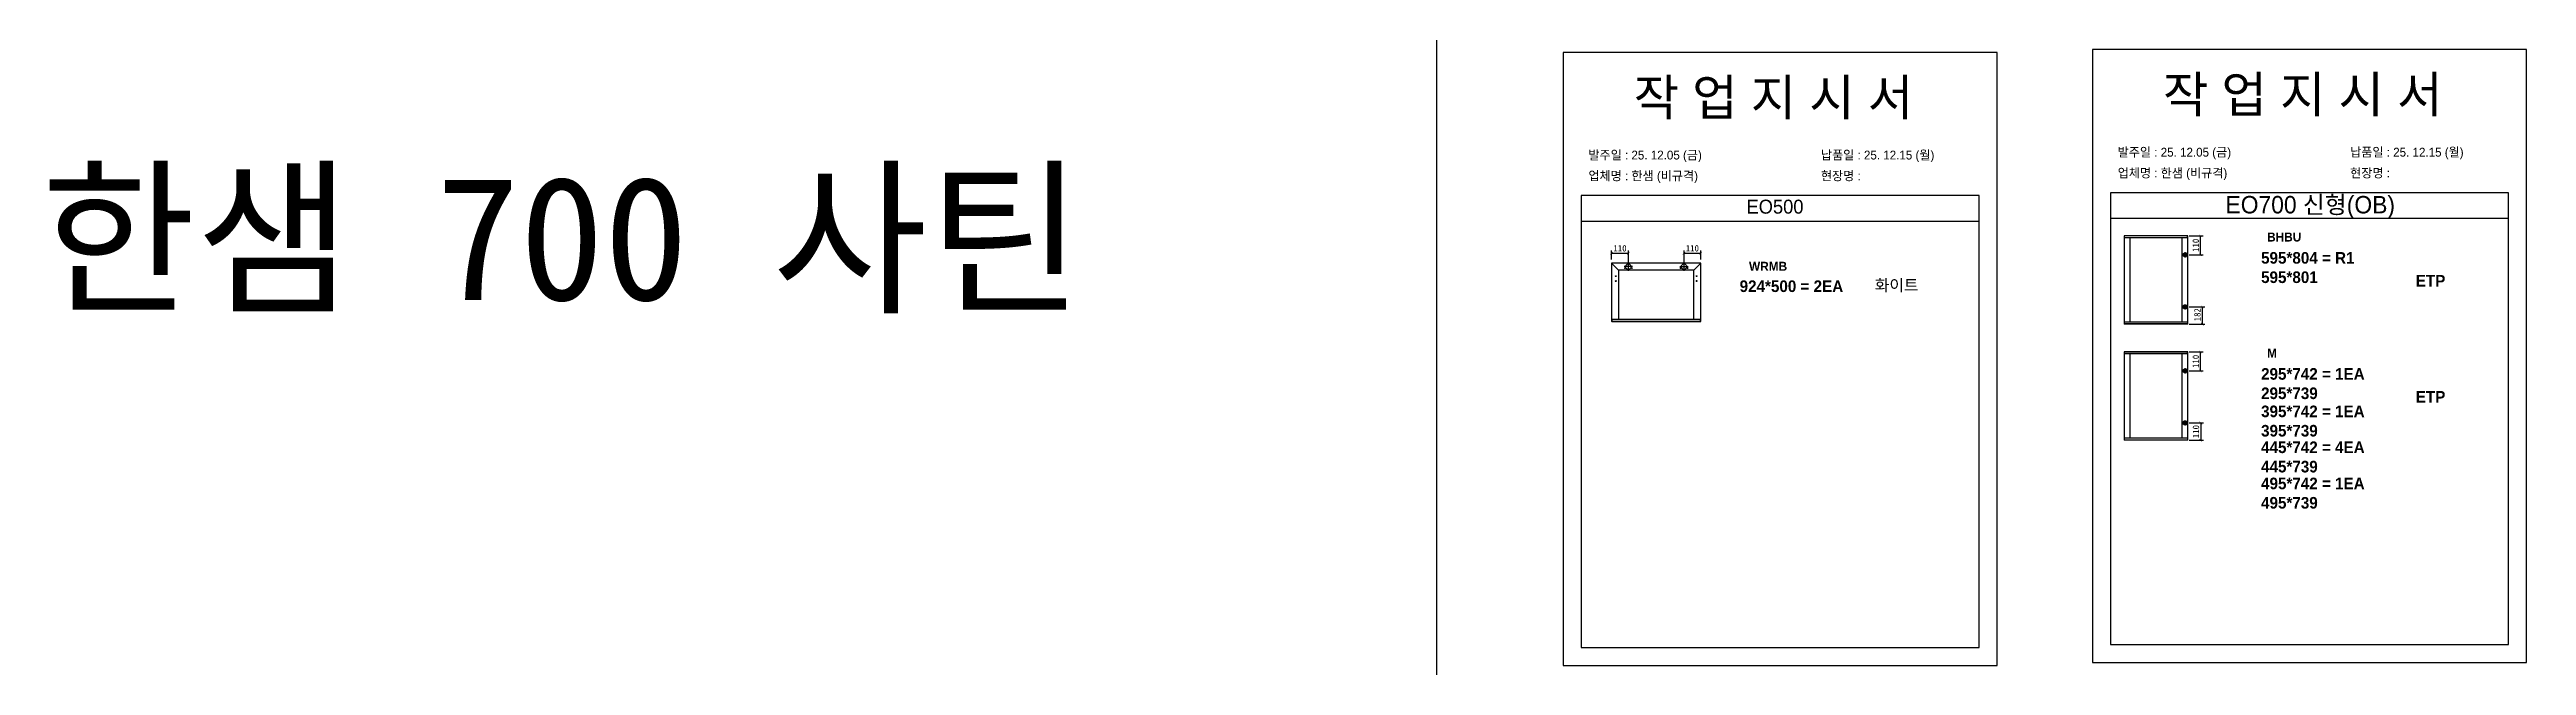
# Model space of a CAD drawing. Header units: millimetres. Extents: x -44117 to 256353, y -2095463 to 65325.
# Drawn here: x 104930 to 114518, y -537852 to -535465 of the extents above; entities that cross this region are included whole.
import ezdxf

# ---------------------------------------------------------------- set-up
doc = ezdxf.new("R2010")
doc.units = ezdxf.units.MM
doc.header["$LTSCALE"] = 10
doc.layers.add('Layer1', color=7, linetype='Continuous', lineweight=70)
doc.styles.add('MtX_Gulim', font='')
doc.styles.get('MtX_Gulim').set_extended_font_data('Gulim', bold=True)
doc.dimstyles.new('ISO-25', dxfattribs={"dimtxt": 2.5, "dimasz": 2.5, "dimexe": 1, "dimexo": 1, "dimtad": 1, "dimtxsty": 'Standard', "dimblk": 'ARCHTICK', "dimcen": 2.5, "dimadec": 0, "dimazin": 0, "dimtfac": 1, "dimtmove": 0, "dimatfit": 3, "dimfxl": 0, "dimarcsym": 0})

msp = doc.modelspace()

# ---------------------------------------------------------------- texts
at = {"linetype": 'Continuous', "style": 'MtX_Gulim'}
for s, height, p in [('BHBU', 35.049344, (113514.1452, -536208.87215)), ('WRMB', 35.049344, (111508.6056, -536322.31953)), ('M', 35.04934, (113514.1452, -536658.58779))]:
    msp.add_text(s, height=height, dxfattribs=at).set_placement(p)
at = {"attachment_point": 1}
for s, width, gutter_width, heights, insert, char_height in [('{\\fGulim|b0|i0|c129|p50;작 업 지 시 서}', 3307.3198183, 12.5, [-155.84554], (111062.19771, -535579.88238), 140), ('{\\fGulim|b0|i0|c129|p50;작 업 지 시 서}', 3307.3198183, 12.5, [-155.84554], (113111.08475, -535568.80187), 140), ('{\\f굴림|b0|i0|c129|p50;한샘} 700 {\\f굴림|b0|i0|c129|p50;사틴}', 5072.1082947, 2395.6482, [-533.35869], (104895.62473, -535956.40855), 479.1296392), ('\\pt11;{\\fGulim|b0|i0|c129|p50;발주일 : 25. 12.05 (금)}', 3307.3198183, 12.5, [34.50412], (110886.98835, -535856.6028), 34.3), ('{\\fGulim|b0|i0|c129|p50;납품일 : 25. 12.15 (월)}', 3307.3198183, 12.5, [35.09023], (111786.96634, -535856.6028), 34.3), ('\\pt11;{\\fGulim|b0|i0|c129|p50;발주일 : 25. 12.05 (금)}', 3307.3198183, 12.5, [34.50412], (112935.8754, -535845.52229), 34.3), ('{\\fGulim|b0|i0|c129|p50;납품일 : 25. 12.15 (월)}', 3307.3198183, 12.5, [35.09023], (113835.85338, -535845.52229), 34.3), ('{\\fGulim|b0|i0|c129|p50;업체명 : 한샘 (비규격)}', 3307.3198183, 12.5, [36.11279], (110886.98835, -535937.25898), 34.3), ('{\\fGulim|b0|i0|c129|p50;현장명 : }', 3307.3198183, 12.5, [-38.2735], (111786.96634, -535937.25898), 34.3), ('{\\fGulim|b0|i0|c129|p50;업체명 : 한샘 (비규격)}', 3307.3198183, 12.5, [36.11279], (112935.8754, -535926.17846), 34.3), ('{\\fGulim|b0|i0|c129|p50;현장명 : }', 3307.3198183, 12.5, [-38.2735], (113835.85338, -535926.17846), 34.3), ('{\\fGulim|b0|i0|c129|p50;EO500}', 5224.9748335, 19.74777, [57.05176], (111498.83314, -536046.59589), 54.1878762), ('{\\fGulim|b0|i0|c129|p50;EO700 신형(OB)}', 1597.0710432, 6.03612, [-85.06834], (113353.15565, -536032.23731), 67.6045736), ('{\\f굴림|b1|i0|c129|p50;595*804 = R1\\P\\C1;595*801}', 13607.1496112, 175, [-121.36905], (113490.91804, -536249.60765), 45), ('{\\f굴림|b1|i0|c129|p50;924*500 = 2EA }', 13607.1496112, 175, [-46.36905], (111472.31993, -536359.45287), 45), ('{\\f굴림|b1|i0|c129|p50;화이트}', 13607.1496112, 175, [-50], (111995.46746, -536355.35399), 45), ('{\\f굴림|b1|i0|c129|p50;ETP}', 13607.1496112, 175, [-46.07143], (114089.6917, -536338.27731), 45), ('{\\f굴림|b1|i0|c129|p50;295*742 = 1EA\\P\\C1;295*739}', 13607.1496112, 175, [-121.30952], (113490.91804, -536699.32329), 45), ('{\\f굴림|b1|i0|c129|p50;395*742 = 1EA\\P\\C1;395*739}', 13607.1496112, 175, [-121.30952], (113490.91804, -536844.39922), 45), ('{\\f굴림|b1|i0|c129|p50;ETP}', 13607.1496112, 175, [-46.07143], (114089.6917, -536787.99295), 45), ('{\\f굴림|b1|i0|c129|p50;445*742 = 4EA\\P\\C1;445*739}', 13607.1496112, 175, [-121.36905], (113490.91804, -536983.55368), 45), ('{\\f굴림|b1|i0|c129|p50;495*742 = 1EA\\P\\C1;495*739}', 13607.1496112, 175, [-121.36905], (113490.91804, -537123.69505), 45)]:
    msp.add_mtext_dynamic_manual_height_columns(s, width=width, gutter_width=gutter_width, heights=heights, dxfattribs=dict(at, insert=insert, char_height=char_height))

# ---------------------------------------------------------------- blocks, each defined once
blk = doc.blocks.new('_ArchTick')
at = {"color": 0, "linetype": 'ByBlock', "const_width": 0.15}
blk.add_lwpolyline([(-0.5, -0.5), (0.5, 0.5)], dxfattribs=at)
blk = doc.blocks.new('*D4167')
at = {"color": 0, "lineweight": -2}
for p, q in [((110976.9, -536278.5), (110976.9, -536243.9)), ((110976.9, -536253.9), (111041.5, -536253.9)), ((111041.5, -536291.2), (111041.5, -536243.9))]:
    blk.add_line(p, q, dxfattribs=at)
at = {"layer": 'Defpoints', "color": 0}
for p in [(110976.9, -536293.5), (111041.5, -536253.9), (111041.5, -536306.2)]:
    blk.add_point(p, dxfattribs=at)
at = {"color": 0, "lineweight": -2, "xscale": 10, "yscale": 10, "zscale": 10, "rotation": 180}
blk.add_blockref('_ArchTick', (110976.9, -536253.9), dxfattribs=at)
at = {"color": 0, "lineweight": -2, "xscale": 10, "yscale": 10, "zscale": 10}
blk.add_blockref('_ArchTick', (111041.5, -536253.9), dxfattribs=at)
at = {"color": 0, "insert": (111009.2, -536235.1), "char_height": 25, "attachment_point": 5}
blk.add_mtext('110', dxfattribs=at)
blk = doc.blocks.new('*D4168')
at = {"color": 0, "lineweight": -2}
for p, q in [((111257, -536291.2), (111257, -536243.9)), ((111257, -536253.9), (111321.5, -536253.9)), ((111321.5, -536278.5), (111321.5, -536243.9))]:
    blk.add_line(p, q, dxfattribs=at)
at = {"layer": 'Defpoints', "color": 0}
for p in [(111321.5, -536253.9), (111321.5, -536293.5), (111257, -536306.2)]:
    blk.add_point(p, dxfattribs=at)
at = {"color": 0, "lineweight": -2, "xscale": 10, "yscale": 10, "zscale": 10, "rotation": 180}
blk.add_blockref('_ArchTick', (111257, -536253.9), dxfattribs=at)
at = {"color": 0, "lineweight": -2, "xscale": 10, "yscale": 10, "zscale": 10}
blk.add_blockref('_ArchTick', (111321.5, -536253.9), dxfattribs=at)
at = {"color": 0, "insert": (111289.3, -536235.1), "char_height": 25, "attachment_point": 5}
blk.add_mtext('110', dxfattribs=at)
blk = doc.blocks.new('*D4169')
at = {"color": 0, "lineweight": -2}
for p, q in [((113212, -536186.7), (113266.6, -536186.7)), ((113256.6, -536260.3), (113256.6, -536186.7)), ((113212, -536260.3), (113266.6, -536260.3))]:
    blk.add_line(p, q, dxfattribs=at)
at = {"layer": 'Defpoints', "color": 0}
for p in [(113197, -536186.7), (113256.6, -536186.7), (113197, -536260.3)]:
    blk.add_point(p, dxfattribs=at)
at = {"color": 0, "lineweight": -2, "xscale": 10, "yscale": 10, "zscale": 10}
for p, rotation in [((113256.6, -536186.7), 90), ((113256.6, -536260.3), 270)]:
    blk.add_blockref('_ArchTick', p, dxfattribs=dict(at, rotation=rotation))
at = {"color": 0, "insert": (113237.9, -536223.5), "char_height": 25, "attachment_point": 5, "rotation": 90}
blk.add_mtext('110', dxfattribs=at)
blk = doc.blocks.new('*D4170')
at = {"color": 0, "lineweight": -2}
for p, q in [((113212, -536462.2), (113273.2, -536462.2)), ((113263.2, -536462.2), (113263.2, -536529.1)), ((113212, -536529.1), (113273.2, -536529.1))]:
    blk.add_line(p, q, dxfattribs=at)
at = {"layer": 'Defpoints', "color": 0}
for p in [(113197, -536462.2), (113197, -536529.1), (113263.2, -536529.1)]:
    blk.add_point(p, dxfattribs=at)
at = {"color": 0, "lineweight": -2, "xscale": 10, "yscale": 10, "zscale": 10}
for p, rotation in [((113263.2, -536462.2), 90), ((113263.2, -536529.1), 270)]:
    blk.add_blockref('_ArchTick', p, dxfattribs=dict(at, rotation=rotation))
at = {"color": 0, "insert": (113244.4, -536492.3), "char_height": 25, "attachment_point": 5, "rotation": 90}
blk.add_mtext('182', dxfattribs=at)
blk = doc.blocks.new('*D4171')
at = {"color": 0, "lineweight": -2}
for p, q in [((113212, -536636.4), (113266.6, -536636.4)), ((113256.6, -536710), (113256.6, -536636.4)), ((113212, -536710), (113266.6, -536710))]:
    blk.add_line(p, q, dxfattribs=at)
at = {"layer": 'Defpoints', "color": 0}
for p in [(113197, -536636.4), (113256.6, -536636.4), (113197, -536710)]:
    blk.add_point(p, dxfattribs=at)
at = {"color": 0, "lineweight": -2, "xscale": 10, "yscale": 10, "zscale": 10}
for p, rotation in [((113256.6, -536636.4), 90), ((113256.6, -536710), 270)]:
    blk.add_blockref('_ArchTick', p, dxfattribs=dict(at, rotation=rotation))
at = {"color": 0, "insert": (113237.9, -536673.2), "char_height": 25, "attachment_point": 5, "rotation": 90}
blk.add_mtext('110', dxfattribs=at)
blk = doc.blocks.new('*D4172')
at = {"color": 0, "lineweight": -2}
for p, q in [((113212, -536911.9), (113267.6, -536911.9)), ((113257.6, -536911.9), (113257.6, -536978.8)), ((113212, -536978.8), (113267.6, -536978.8))]:
    blk.add_line(p, q, dxfattribs=at)
at = {"layer": 'Defpoints', "color": 0}
for p in [(113197, -536911.9), (113197, -536978.8), (113257.6, -536978.8)]:
    blk.add_point(p, dxfattribs=at)
at = {"color": 0, "lineweight": -2, "xscale": 10, "yscale": 10, "zscale": 10}
for p, rotation in [((113257.6, -536911.9), 90), ((113257.6, -536978.8), 270)]:
    blk.add_blockref('_ArchTick', p, dxfattribs=dict(at, rotation=rotation))
at = {"color": 0, "insert": (113238.8, -536945.3), "char_height": 25, "attachment_point": 5, "rotation": 90}
blk.add_mtext('110', dxfattribs=at)

# ---------------------------------------------------------------- dimensions: what is measured, and where the dimension line sits
for base, p1, p2, picture, middle in [((113256.63486, -536186.67513), (113197.02109, -536260.29161), (113197.02109, -536186.67513), '*D4169', (113237.88486, -536223.48337)), ((113256.63486, -536636.39077), (113197.02109, -536710.00725), (113197.02109, -536636.39077), '*D4171', (113237.88486, -536673.19901)), ((113257.58833, -536978.76958), (113197.02109, -536911.88521), (113197.02109, -536978.76958), '*D4172', (113238.83833, -536945.3274))]:
    dim = msp.add_linear_dim(base=base, p1=p1, p2=p2, angle=90, text='110', dimstyle='ISO-25', override={"dimscale": 10, "dimasz": 1, "dimexo": 1.5, "dimtxsty": 'Standard'})
    dim.commit()
    dim.dimension.update_dxf_attribs({"geometry": picture, "text_midpoint": middle})
for base, p1, p2, picture, middle in [((111041.46432, -536253.88964), (110976.94427, -536293.47004), (111041.46432, -536306.19647), '*D4167', (111009.2043, -536235.13964)), ((111321.53414, -536253.88964), (111257.0141, -536306.19647), (111321.53414, -536293.47004), '*D4168', (111289.27412, -536235.13964))]:
    dim = msp.add_linear_dim(base=base, p1=p1, p2=p2, text='110', dimstyle='ISO-25', override={"dimscale": 10, "dimasz": 1, "dimexo": 1.5, "dimtxsty": 'Standard'})
    dim.commit()
    dim.dimension.update_dxf_attribs({"geometry": picture, "text_midpoint": middle})
dim = msp.add_linear_dim(base=(113263.19244, -536529.05394), p1=(113197.02109, -536462.16957), p2=(113197.02109, -536529.05394), angle=90, text='182', dimstyle='ISO-25', override={"dimscale": 10, "dimasz": 1, "dimexo": 1.5, "dimtxsty": 'Standard'})
dim.commit()
dim.dimension.update_dxf_attribs({"geometry": '*D4170', "text_midpoint": (113263.19244, -536492.2585), "dimtype": 160})

# ---------------------------------------------------------------- linework, layer by layer
for p, q in [((112399.3911, -536030.88959), (110859.3911, -536030.88959)), ((114448.27815, -536019.80908), (112908.27815, -536019.80908)), ((112399.3911, -536130.88959), (110859.3911, -536130.88959)), ((114448.27815, -536119.80908), (112908.27815, -536119.80908)), ((112961.15843, -536186.92109), (112961.15843, -536528.80797)), ((113207.65907, -536187.36382), (112961.15843, -536187.36382)), ((113207.65907, -536194.05398), (112961.15843, -536194.05398)), ((113207.41311, -536186.67513), (112961.40439, -536186.67513)), ((112983.04903, -536193.56206), (112983.04903, -536521.67509)), ((113185.52251, -536521.67509), (113185.52251, -536194.05398)), ((113206.42926, -536194.05398), (113206.42926, -536186.67513)), ((113207.65907, -536528.80797), (113207.65907, -536186.92109)), ((110976.64831, -536293.47004), (110976.64831, -536517.81037)), ((111002.98906, -536319.81079), (110976.735, -536293.26076)), ((111321.53414, -536293.17408), (110976.94427, -536293.17408)), ((111041.46432, -536322.33989), (111041.46432, -536290.05306)), ((111257.01411, -536322.33989), (111257.01411, -536290.05306)), ((111295.48936, -536319.81079), (111321.74342, -536293.26076)), ((111321.83011, -536517.81037), (111321.83011, -536293.47004)), ((110989.96667, -536342.89595), (110995.88594, -536342.89595)), ((110989.96667, -536361.83761), (110995.88594, -536361.83761)), ((110992.92631, -536339.93631), (110992.92631, -536345.85558)), ((110992.92631, -536358.87797), (110992.92631, -536364.79724)), ((111002.98906, -536319.81079), (111002.98906, -536509.81936)), ((111295.48936, -536319.81079), (111002.98906, -536319.81079)), ((111057.60774, -536306.19647), (111025.32091, -536306.19647)), ((111030.51367, -536312.11574), (111025.77826, -536312.11574)), ((111028.14596, -536309.74803), (111028.14596, -536314.48345)), ((111057.15039, -536312.11574), (111052.41497, -536312.11574)), ((111054.78268, -536309.74803), (111054.78268, -536314.48345)), ((111240.87069, -536306.19647), (111273.15752, -536306.19647)), ((111246.06346, -536312.11574), (111241.32804, -536312.11574)), ((111243.69575, -536309.74803), (111243.69575, -536314.48345)), ((111272.70018, -536312.11574), (111267.96476, -536312.11574)), ((111270.33247, -536309.74803), (111270.33247, -536314.48345)), ((111295.48936, -536509.22743), (111295.48936, -536319.81079)), ((111308.51176, -536342.89595), (111302.59249, -536342.89595)), ((111308.51176, -536361.83761), (111302.59249, -536361.83761)), ((111305.55212, -536339.93631), (111305.55212, -536345.85558)), ((111305.55212, -536358.87797), (111305.55212, -536364.79724)), ((110976.64831, -536509.22743), (111321.83011, -536509.22743)), ((110976.64831, -536517.27764), (111321.53414, -536517.27764)), ((110976.94427, -536518.10633), (111321.53414, -536518.10633)), ((110978.12813, -536509.22743), (110978.12813, -536518.10633)), ((111320.35029, -536518.10633), (111320.35029, -536509.22743)), ((113207.65907, -536521.67509), (112961.15843, -536521.67509)), ((113207.65907, -536528.36525), (112961.15843, -536528.36525)), ((113207.41311, -536529.05394), (112961.40439, -536529.05394)), ((112962.38824, -536529.05394), (112962.38824, -536521.67509)), ((113206.42926, -536521.67509), (113206.42926, -536529.05394)), ((112961.15843, -536636.63673), (112961.15843, -536978.52361)), ((113207.65907, -536637.07946), (112961.15843, -536637.07946)), ((113207.65907, -536643.76962), (112961.15843, -536643.76962)), ((113207.41311, -536636.39077), (112961.40439, -536636.39077)), ((112983.04903, -536643.2777), (112983.04903, -536971.39073)), ((113185.52251, -536971.39073), (113185.52251, -536643.76962)), ((113206.42926, -536643.76962), (113206.42926, -536636.39077)), ((113207.65907, -536978.52361), (113207.65907, -536636.63673)), ((113207.65907, -536971.39073), (112961.15843, -536971.39073)), ((113207.65907, -536978.08089), (112961.15843, -536978.08089)), ((113207.41311, -536978.76958), (112961.40439, -536978.76958)), ((112962.38824, -536978.76958), (112962.38824, -536971.39073)), ((113206.42926, -536971.39073), (113206.42926, -536978.76958))]:
    msp.add_line(p, q)
at = {"color": 1}
for p in [(110300.49669, 21924.9366), (110300.49669, 14161.07811), (110300.49669, 18584.38997), (110300.49669, 10820.53148), (110300.49669, 18627.87121), (110300.49669, 10864.01272), (110300.49669, 15287.32457), (110300.49669, 7523.46608), (110300.49669, 3746.75115), (110300.49669, 21924.9366), (110300.49669, 14161.07811), (110300.49669, 18584.38997), (110300.49669, 10820.53148), (110300.49669, 18627.87121), (110300.49669, 10864.01272), (110300.49669, 15287.32457), (110300.49669, 7523.46608), (110300.49669, 3746.75115), (110300.49669, 21924.9366), (110300.49669, 14161.07811), (110300.49669, 18584.38997), (110300.49669, 10820.53148), (110300.49669, 18627.87121), (110300.49669, 10864.01272), (110300.49669, 15287.32457), (110300.49669, 7523.46608), (110300.49669, 3746.75115), (110300.49669, 21924.9366), (110300.49669, 14161.07811), (110300.49669, 18584.38997), (110300.49669, 10820.53148), (110300.49669, 18627.87121), (110300.49669, 10864.01272), (110300.49669, 15287.32457), (110300.49669, 7523.46608), (110300.49669, 3746.75115), (110300.49669, 21924.9366), (110300.49669, 14161.07811), (110300.49669, 18584.38997), (110300.49669, 10820.53148), (110300.49669, 18627.87121), (110300.49669, 10864.01272), (110300.49669, 15287.32457), (110300.49669, 7523.46608), (110300.49669, 3746.75115), (110300.49669, 21924.9366), (110300.49669, 14161.07811), (110300.49669, 18584.38997), (110300.49669, 10820.53148), (110300.49669, 18627.87121), (110300.49669, 10864.01272), (110300.49669, 15287.32457), (110300.49669, 7523.46608), (110300.49669, 3746.75115), (110300.49669, 21924.9366), (110300.49669, 14161.07811), (110300.49669, 18584.38997), (110300.49669, 10820.53148), (110300.49669, 18627.87121), (110300.49669, 10864.01272), (110300.49669, 15287.32457), (110300.49669, 7523.46608), (110300.49669, 3746.75115), (110300.49669, 21924.9366), (110300.49669, 14161.07811), (110300.49669, 18584.38997), (110300.49669, 10820.53148), (110300.49669, 18627.87121), (110300.49669, 10864.01272), (110300.49669, 15287.32457), (110300.49669, 7523.46608), (110300.49669, 3746.75115), (110300.49669, 21924.9366), (110300.49669, 14161.07811), (110300.49669, 18584.38997), (110300.49669, 10820.53148), (110300.49669, 18627.87121), (110300.49669, 10864.01272), (110300.49669, 15287.32457), (110300.49669, 7523.46608), (110300.49669, 3746.75115), (110300.49669, 21924.9366), (110300.49669, 14161.07811), (110300.49669, 18584.38997), (110300.49669, 10820.53148), (110300.49669, 18627.87121), (110300.49669, 10864.01272), (110300.49669, 15287.32457), (110300.49669, 7523.46608), (110300.49669, 3746.75115), (110300.49669, 12702.87182), (110300.49669, 4939.01333), (110300.49669, 9362.32519), (110300.49669, 1598.4667), (110300.49669, 9405.80642), (110300.49669, 1641.94794), (110300.49669, 6065.25979), (110300.49669, -1698.5987), (110300.49669, -5475.31363), (110300.49669, 12702.87182), (110300.49669, 4939.01333), (110300.49669, 9362.32519), (110300.49669, 1598.4667), (110300.49669, 9405.80642), (110300.49669, 1641.94794), (110300.49669, 6065.25979), (110300.49669, -1698.5987), (110300.49669, -5475.31363), (110300.49669, 12702.87182), (110300.49669, 4939.01333), (110300.49669, 9362.32519), (110300.49669, 1598.4667), (110300.49669, 9405.80642), (110300.49669, 1641.94794), (110300.49669, 6065.25979), (110300.49669, -1698.5987), (110300.49669, -5475.31363), (110300.49669, 12702.87182), (110300.49669, 4939.01333), (110300.49669, 9362.32519), (110300.49669, 1598.4667), (110300.49669, 9405.80642), (110300.49669, 1641.94794), (110300.49669, 6065.25979), (110300.49669, -1698.5987), (110300.49669, -5475.31363), (110300.49669, 12702.87182), (110300.49669, 4939.01333), (110300.49669, 9362.32519), (110300.49669, 1598.4667), (110300.49669, 9405.80642), (110300.49669, 1641.94794), (110300.49669, 6065.25979), (110300.49669, -1698.5987), (110300.49669, -5475.31363)]:
    msp.add_xline(p, (0, 1), dxfattribs=at)
for points in [[(110789.3911, -537851.71987), (112469.3911, -537851.71987), (112469.3911, -535475.71987), (110789.3911, -535475.71987)], [(112838.27815, -537840.63935), (114518.27815, -537840.63935), (114518.27815, -535464.63935), (112838.27815, -535464.63935)]]:
    msp.add_lwpolyline(points, close=True)
for points in [[(110859.3911, -536030.88959), (110859.3911, -537781.71987), (112399.3911, -537781.71987), (112399.3911, -536030.88959)], [(112908.27815, -536019.80908), (112908.27815, -537770.63935), (114448.27815, -537770.63935), (114448.27815, -536019.80908)]]:
    msp.add_lwpolyline(points)
for centre, radius in [((110992.92631, -536342.89595), 0.88789), ((110992.92631, -536361.83761), 0.88789), ((111028.14596, -536312.11574), 0.94708), ((111041.46432, -536306.19647), 10.35872), ((111054.78268, -536312.11574), 0.94708), ((111243.69575, -536312.11574), 0.94708), ((111257.01411, -536306.19647), 10.35872), ((111270.33247, -536312.11574), 0.94708), ((111305.55212, -536342.89595), 0.88789), ((111305.55212, -536361.83761), 0.88789)]:
    msp.add_circle(centre, radius)
for centre, radius, start, end in [((113207.41311, -536186.92109), 0.24596, 0, 90), ((110976.94427, -536293.47004), 0.29596, 90, 180), ((111321.53414, -536293.47004), 0.29596, 0, 90), ((110976.94427, -536517.81037), 0.29596, 180, 270), ((111321.53414, -536517.81037), 0.29596, 270, 0), ((112961.40439, -536528.80798), 0.24596, 180, 270), ((113207.41311, -536528.80798), 0.24596, 270, 0), ((113207.41311, -536636.63673), 0.24596, 0, 90), ((112961.40439, -536978.52362), 0.24596, 180, 270), ((113207.41311, -536978.52362), 0.24596, 270, 0)]:
    msp.add_arc(centre, radius, start, end)
at = {"layer": 'Layer1'}
for p, q in [((113197.02109, -536251.22641), (113197.02109, -536269.35681)), ((113197.02109, -536471.23477), (113197.02109, -536453.10436)), ((113197.02109, -536700.94205), (113197.02109, -536719.07245)), ((113197.02109, -536920.95041), (113197.02109, -536902.82001))]:
    msp.add_line(p, q, dxfattribs=at)
for points in [[(113206.08629, -536260.29161), (113187.95589, -536260.29161)], [(113206.08629, -536462.16957), (113187.95589, -536462.16957)], [(113206.08629, -536710.00725), (113187.95589, -536710.00725)], [(113206.08629, -536911.88521), (113187.95589, -536911.88521)]]:
    msp.add_lwpolyline(points, close=True, dxfattribs=at)
for centre in [(113197.02109, -536260.29161), (113197.02109, -536462.16957), (113197.02109, -536710.00725), (113197.02109, -536911.88521)]:
    msp.add_circle(centre, 6.04347, dxfattribs=at)

msp.set_redraw_order([(e.dxf.handle, doc.entitydb.next_handle()) for e in msp.query("TEXT MTEXT ATTDEF DIMENSION ARC_DIMENSION")])  # texts and dimensions are drawn at this point

doc.saveas('drawing.dxf')
